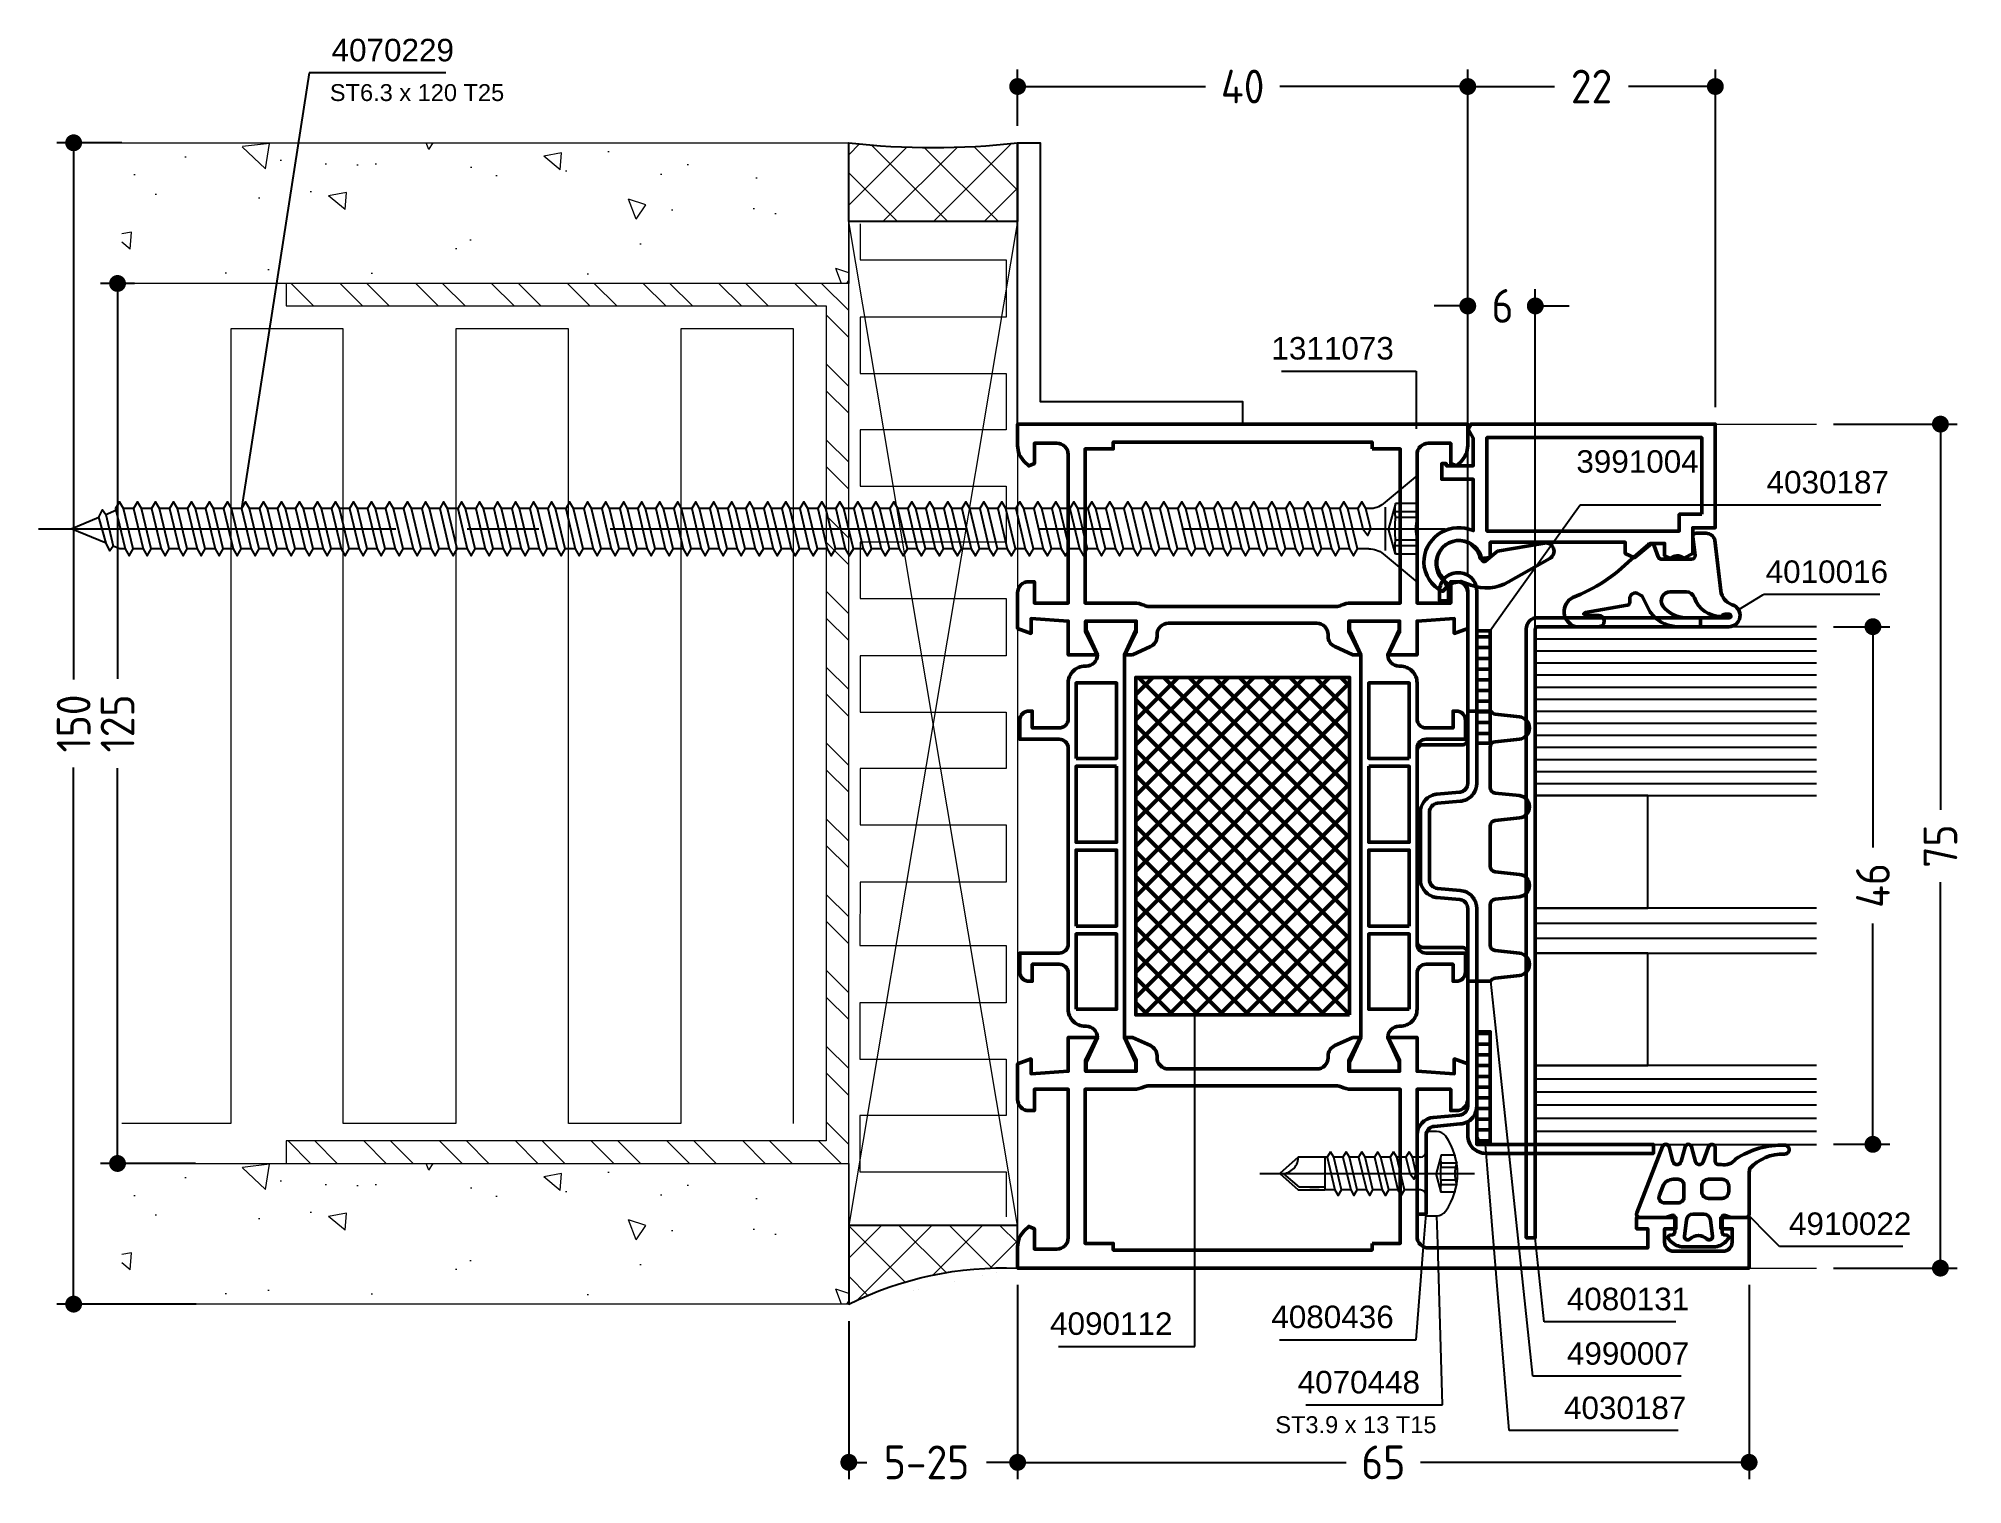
# Model space of a CAD drawing. Header units: millimetres. Extents: x 25 to 196, y 77 to 206.
import ezdxf

# ---------------------------------------------------------------- set-up
doc = ezdxf.new("R2010")
doc.units = ezdxf.units.MM
doc.linetypes.add('CENTER', pattern=[50.8, 31.75, -6.35, 6.35, -6.35])
doc.linetypes.add('HIDDEN', pattern=[9.525, 6.35, -3.175])
for name, color, linetype, lineweight in [('AM_5', 3, 'Continuous', 25), ('AM_C', 50, 'Continuous', 50), ('AM_S', 80, 'Continuous', 50), ('Cont2', 2, 'Continuous', 25), ('Cont3', 70, 'Continuous', 18)]:
    doc.layers.add(name, color=color, linetype=linetype, lineweight=lineweight)
doc.styles.add('HBS_DIMTEXTSTYLE', font='isocp.shx')
doc.styles.add('SWISSL', font='swissl.ttf')
doc.dimstyles.new('Konstruktionsschnitt 1-1$0', dxfattribs={"dimscale": 0, "dimtxt": 3, "dimasz": 1.5, "dimexe": 1.5, "dimexo": 1.5, "dimgap": 1.5, "dimtad": 0, "dimdsep": 46, "dimtxsty": 'HBS_DIMTEXTSTYLE', "dimblk": 'PUNKT', "dimcen": 0, "dimclrd": 3, "dimclre": 3, "dimclrt": 2, "dimadec": 1, "dimazin": 2, "dimtfac": 0.7, "dimtofl": 0, "dimtmove": 0, "dimatfit": 3, "dimfxl": 0, "dimtolj": 1, "dimtzin": 0, "dimarcsym": 0})

msp = doc.modelspace()

# ---------------------------------------------------------------- texts
at = {"layer": 'AM_5', "color": 2, "insert": (161.748, 166.963), "char_height": 2, "attachment_point": 7, "style": 'SWISSL'}
msp.add_mtext('3991004', dxfattribs=at)

# ---------------------------------------------------------------- blocks, each defined once
blk = doc.blocks.new('ws4070229')
at = {"linetype": 'CENTER'}
blk.add_lwpolyline([(0, -122.5), (0, 2.5)], dxfattribs=at)
blk.add_lwpolyline([(1.79, -4.29, -0.186611), (2.23, -3), (4.75, 0), (-4.75, 0), (-2.23, -3, -0.176327), (-1.79, -4.22)], format="xyb")
at = {"linetype": 'HIDDEN'}
for points in [[(-2.25, 0), (-2.25, -1.93)], [(-1, 0), (-1, -1.93)], [(1, 0), (1, -1.93)], [(2.25, 0), (2.25, -1.93)], [(-1.5, -0.06), (-1.5, -1.99)], [(1.5, -0.06), (1.5, -1.99)], [(-2.25, -1.93), (0, -2.53)], [(2.25, -1.93), (0, -2.53)]]:
    blk.add_lwpolyline(points, dxfattribs=at)
for points in [[(1.93, -2.8), (-1.93, -2.8)], [(0, -4.12), (-1.79, -4.55), (-2.4, -4.9), (-1.79, -5.25), (0, -4.83), (0.61, -4.37), (0, -4.12)], [(-1.79, -4.22), (-1.79, -4.55)], [(1.79, -4.29), (1.79, -4.89)], [(1.79, -4.41), (1.79, -5.29)], [(-1.79, -5.25), (-1.79, -5.75)], [(-1.79, -5.25), (-1.79, -5.35)], [(-1.79, -5.25), (-1.79, -6.15)], [(1.79, -6.01), (1.79, -6.89)], [(-1.79, -6.85), (-1.79, -7.75)], [(-1.79, -8.45), (-1.79, -9.35)], [(1.79, -7.61), (1.79, -8.49)], [(-1.79, -10.05), (-1.79, -10.95)], [(1.79, -9.21), (1.79, -10.09)], [(-1.79, -11.65), (-1.79, -12.55)], [(1.79, -10.81), (1.79, -11.69)], [(-1.79, -13.25), (-1.79, -14.15)], [(1.79, -12.41), (1.79, -13.29)], [(-1.79, -14.85), (-1.79, -15.75)], [(1.79, -14.01), (1.79, -14.89)], [(-1.79, -16.45), (-1.79, -17.35)], [(1.79, -15.61), (1.79, -16.49)], [(-1.79, -18.05), (-1.79, -18.95)], [(1.79, -17.21), (1.79, -18.09)], [(-1.79, -19.65), (-1.79, -20.55)], [(1.79, -18.81), (1.79, -19.69)], [(1.79, -20.41), (1.79, -21.29)], [(-1.79, -21.25), (-1.79, -22.15)], [(1.79, -22.01), (1.79, -22.89)], [(-1.79, -22.85), (-1.79, -23.75)], [(1.79, -23.61), (1.79, -24.49)], [(-1.79, -24.45), (-1.79, -25.35)], [(1.79, -25.21), (1.79, -26.09)], [(-1.79, -26.05), (-1.79, -26.95)], [(1.79, -26.81), (1.79, -27.69)], [(-1.79, -27.65), (-1.79, -28.55)], [(1.79, -28.41), (1.79, -29.29)], [(-1.79, -29.25), (-1.79, -30.15)], [(1.79, -30.01), (1.79, -30.89)], [(-1.79, -30.85), (-1.79, -31.75)], [(-1.79, -32.45), (-1.79, -33.35)], [(1.79, -31.61), (1.79, -32.49)], [(-1.79, -34.05), (-1.79, -34.95)], [(1.79, -33.21), (1.79, -34.09)], [(-1.79, -35.65), (-1.79, -36.55)], [(1.79, -34.81), (1.79, -35.69)], [(-1.79, -37.25), (-1.79, -38.15)], [(1.79, -36.41), (1.79, -37.29)], [(-1.79, -38.85), (-1.79, -39.75)], [(1.79, -38.01), (1.79, -38.89)], [(-1.79, -40.45), (-1.79, -41.35)], [(1.79, -39.61), (1.79, -40.49)], [(-1.79, -42.05), (-1.79, -42.95)], [(1.79, -41.21), (1.79, -42.09)], [(-1.79, -43.65), (-1.79, -44.55)], [(1.79, -42.81), (1.79, -43.69)], [(1.79, -44.41), (1.79, -45.29)], [(-1.79, -45.25), (-1.79, -46.15)], [(1.79, -46.01), (1.79, -46.89)], [(-1.79, -46.85), (-1.79, -47.75)], [(1.79, -47.61), (1.79, -48.49)], [(-1.79, -48.45), (-1.79, -49.35)], [(1.79, -49.21), (1.79, -50.09)], [(-1.79, -50.05), (-1.79, -50.95)], [(1.79, -50.81), (1.79, -51.69)], [(-1.79, -51.65), (-1.79, -52.55)], [(1.79, -52.41), (1.79, -53.29)], [(-1.79, -53.25), (-1.79, -54.15)], [(1.79, -54.01), (1.79, -54.89)], [(-1.79, -54.85), (-1.79, -55.75)], [(1.79, -55.61), (1.79, -56.49)], [(-1.79, -56.45), (-1.79, -57.35)], [(-1.79, -58.05), (-1.79, -58.95)], [(1.79, -57.21), (1.79, -58.09)], [(-1.79, -59.65), (-1.79, -60.55)], [(1.79, -58.81), (1.79, -59.69)], [(-1.79, -61.25), (-1.79, -62.15)], [(1.79, -60.41), (1.79, -61.29)], [(-1.79, -62.85), (-1.79, -63.75)], [(1.79, -62.01), (1.79, -62.89)], [(-1.79, -64.45), (-1.79, -65.35)], [(1.79, -63.61), (1.79, -64.49)], [(-1.79, -66.05), (-1.79, -66.95)], [(1.79, -65.21), (1.79, -66.09)], [(-1.79, -67.65), (-1.79, -68.55)], [(1.79, -66.81), (1.79, -67.69)], [(-1.79, -69.25), (-1.79, -70.15)], [(1.79, -68.41), (1.79, -69.29)], [(1.79, -70.01), (1.79, -70.89)], [(-1.79, -70.85), (-1.79, -71.75)], [(1.79, -71.61), (1.79, -72.49)], [(-1.79, -72.45), (-1.79, -73.35)], [(1.79, -73.21), (1.79, -74.09)], [(-1.79, -74.05), (-1.79, -74.95)], [(1.79, -74.81), (1.79, -75.69)], [(-1.79, -75.65), (-1.79, -76.55)], [(1.79, -76.41), (1.79, -77.29)], [(-1.79, -77.25), (-1.79, -78.15)], [(1.79, -78.01), (1.79, -78.89)], [(-1.79, -78.85), (-1.79, -79.75)], [(1.79, -79.61), (1.79, -80.49)], [(-1.79, -80.45), (-1.79, -81.35)], [(-1.79, -82.05), (-1.79, -82.95)], [(1.79, -81.21), (1.79, -82.09)], [(-1.79, -83.65), (-1.79, -84.55)], [(1.79, -82.81), (1.79, -83.69)], [(-1.79, -85.25), (-1.79, -86.15)], [(1.79, -84.41), (1.79, -85.29)], [(-1.79, -86.85), (-1.79, -87.75)], [(1.79, -86.01), (1.79, -86.89)], [(-1.79, -88.45), (-1.79, -89.35)], [(1.79, -87.61), (1.79, -88.49)], [(-1.79, -90.05), (-1.79, -90.95)], [(1.79, -89.21), (1.79, -90.09)], [(-1.79, -91.65), (-1.79, -92.55)], [(1.79, -90.81), (1.79, -91.69)], [(-1.79, -93.25), (-1.79, -94.15)], [(1.79, -92.41), (1.79, -93.29)], [(1.79, -94.01), (1.79, -94.89)], [(-1.79, -94.85), (-1.79, -95.75)], [(1.79, -95.61), (1.79, -96.49)], [(-1.79, -96.45), (-1.79, -97.35)], [(1.79, -97.21), (1.79, -98.09)], [(-1.79, -98.05), (-1.79, -98.95)], [(1.79, -98.81), (1.79, -99.69)], [(-1.79, -99.65), (-1.79, -100.55)], [(1.79, -100.41), (1.79, -101.29)], [(-1.79, -101.25), (-1.79, -102.15)], [(1.79, -102.01), (1.79, -102.89)], [(-1.79, -102.85), (-1.79, -103.75)], [(1.79, -103.61), (1.79, -104.49)], [(-1.79, -104.45), (-1.79, -105.35)], [(1.79, -105.21), (1.79, -106.09)], [(-1.79, -106.05), (-1.79, -106.95)], [(-1.79, -107.65), (-1.79, -108.55)], [(1.79, -106.81), (1.79, -107.69)], [(-1.79, -109.25), (-1.79, -110.15)], [(1.79, -108.41), (1.79, -109.29)], [(-1.79, -110.85), (-1.79, -111.75)], [(1.79, -110.01), (1.79, -110.89)], [(-1.79, -112.45), (-1.79, -113.35)], [(1.79, -111.61), (1.79, -112.49)], [(-1.79, -114.05), (-1.79, -114.95)], [(1.79, -113.21), (1.79, -114.09)], [(-1.28, -116.51), (-1.65, -115.62)], [(1.79, -115.28), (1.55, -115.87)], [(1.79, -114.81), (1.79, -115.28)], [(1.29, -116.48), (0, -119.6), (-1.02, -117.13)]]:
    blk.add_lwpolyline(points)
for points in [[(1.79, -6.01), (2.41, -5.65), (1.79, -5.29), (-1.79, -6.15), (-2.4, -6.5), (-1.79, -6.85)], [(1.79, -7.61), (2.41, -7.25), (1.79, -6.89), (-1.79, -7.75), (-2.4, -8.1), (-1.79, -8.45)], [(1.79, -9.21), (2.41, -8.85), (1.79, -8.49), (-1.79, -9.35), (-2.4, -9.7), (-1.79, -10.05)], [(1.79, -10.81), (2.41, -10.45), (1.79, -10.09), (-1.79, -10.95), (-2.4, -11.3), (-1.79, -11.65)], [(1.79, -12.41), (2.41, -12.05), (1.79, -11.69), (-1.79, -12.55), (-2.4, -12.9), (-1.79, -13.25)], [(1.79, -14.01), (2.41, -13.65), (1.79, -13.29), (-1.79, -14.15), (-2.4, -14.5), (-1.79, -14.85)], [(1.79, -15.61), (2.41, -15.25), (1.79, -14.89), (-1.79, -15.75), (-2.4, -16.1), (-1.79, -16.45)], [(1.79, -17.21), (2.41, -16.85), (1.79, -16.49), (-1.79, -17.35), (-2.4, -17.7), (-1.79, -18.05)], [(1.79, -18.81), (2.41, -18.45), (1.79, -18.09), (-1.79, -18.95), (-2.4, -19.3), (-1.79, -19.65)], [(1.79, -20.41), (2.41, -20.05), (1.79, -19.69), (-1.79, -20.55), (-2.4, -20.9), (-1.79, -21.25)], [(1.79, -22.01), (2.41, -21.65), (1.79, -21.29), (-1.79, -22.15), (-2.4, -22.5), (-1.79, -22.85)], [(1.79, -23.61), (2.41, -23.25), (1.79, -22.89), (-1.79, -23.75), (-2.4, -24.1), (-1.79, -24.45)], [(1.79, -25.21), (2.41, -24.85), (1.79, -24.49), (-1.79, -25.35), (-2.4, -25.7), (-1.79, -26.05)], [(1.79, -26.81), (2.41, -26.45), (1.79, -26.09), (-1.79, -26.95), (-2.4, -27.3), (-1.79, -27.65)], [(1.79, -28.41), (2.41, -28.05), (1.79, -27.69), (-1.79, -28.55), (-2.4, -28.9), (-1.79, -29.25)], [(1.79, -30.01), (2.41, -29.65), (1.79, -29.29), (-1.79, -30.15), (-2.4, -30.5), (-1.79, -30.85)], [(1.79, -31.61), (2.41, -31.25), (1.79, -30.89), (-1.79, -31.75), (-2.4, -32.1), (-1.79, -32.45)], [(1.79, -33.21), (2.41, -32.85), (1.79, -32.49), (-1.79, -33.35), (-2.4, -33.7), (-1.79, -34.05)], [(1.79, -34.81), (2.41, -34.45), (1.79, -34.09), (-1.79, -34.95), (-2.4, -35.3), (-1.79, -35.65)], [(1.79, -36.41), (2.41, -36.05), (1.79, -35.69), (-1.79, -36.55), (-2.4, -36.9), (-1.79, -37.25)], [(1.79, -38.01), (2.41, -37.65), (1.79, -37.29), (-1.79, -38.15), (-2.4, -38.5), (-1.79, -38.85)], [(1.79, -39.61), (2.41, -39.25), (1.79, -38.89), (-1.79, -39.75), (-2.4, -40.1), (-1.79, -40.45)], [(1.79, -41.21), (2.41, -40.85), (1.79, -40.49), (-1.79, -41.35), (-2.4, -41.7), (-1.79, -42.05)], [(1.79, -42.81), (2.41, -42.45), (1.79, -42.09), (-1.79, -42.95), (-2.4, -43.3), (-1.79, -43.65)], [(1.79, -44.41), (2.41, -44.05), (1.79, -43.69), (-1.79, -44.55), (-2.4, -44.9), (-1.79, -45.25)], [(1.79, -46.01), (2.41, -45.65), (1.79, -45.29), (-1.79, -46.15), (-2.4, -46.5), (-1.79, -46.85)], [(1.79, -47.61), (2.41, -47.25), (1.79, -46.89), (-1.79, -47.75), (-2.4, -48.1), (-1.79, -48.45)], [(1.79, -49.21), (2.41, -48.85), (1.79, -48.49), (-1.79, -49.35), (-2.4, -49.7), (-1.79, -50.05)], [(1.79, -50.81), (2.41, -50.45), (1.79, -50.09), (-1.79, -50.95), (-2.4, -51.3), (-1.79, -51.65)], [(1.79, -52.41), (2.41, -52.05), (1.79, -51.69), (-1.79, -52.55), (-2.4, -52.9), (-1.79, -53.25)], [(1.79, -54.01), (2.41, -53.65), (1.79, -53.29), (-1.79, -54.15), (-2.4, -54.5), (-1.79, -54.85)], [(1.79, -55.61), (2.41, -55.25), (1.79, -54.89), (-1.79, -55.75), (-2.4, -56.1), (-1.79, -56.45)], [(1.79, -57.21), (2.41, -56.85), (1.79, -56.49), (-1.79, -57.35), (-2.4, -57.7), (-1.79, -58.05)], [(1.79, -58.81), (2.41, -58.45), (1.79, -58.09), (-1.79, -58.95), (-2.4, -59.3), (-1.79, -59.65)], [(1.79, -60.41), (2.41, -60.05), (1.79, -59.69), (-1.79, -60.55), (-2.4, -60.9), (-1.79, -61.25)], [(1.79, -62.01), (2.41, -61.65), (1.79, -61.29), (-1.79, -62.15), (-2.4, -62.5), (-1.79, -62.85)], [(1.79, -63.61), (2.41, -63.25), (1.79, -62.89), (-1.79, -63.75), (-2.4, -64.1), (-1.79, -64.45)], [(1.79, -65.21), (2.41, -64.85), (1.79, -64.49), (-1.79, -65.35), (-2.4, -65.7), (-1.79, -66.05)], [(1.79, -66.81), (2.41, -66.45), (1.79, -66.09), (-1.79, -66.95), (-2.4, -67.3), (-1.79, -67.65)], [(1.79, -68.41), (2.41, -68.05), (1.79, -67.69), (-1.79, -68.55), (-2.4, -68.9), (-1.79, -69.25)], [(1.79, -70.01), (2.41, -69.65), (1.79, -69.29), (-1.79, -70.15), (-2.4, -70.5), (-1.79, -70.85)], [(1.79, -71.61), (2.41, -71.25), (1.79, -70.89), (-1.79, -71.75), (-2.4, -72.1), (-1.79, -72.45)], [(1.79, -73.21), (2.41, -72.85), (1.79, -72.49), (-1.79, -73.35), (-2.4, -73.7), (-1.79, -74.05)], [(1.79, -74.81), (2.41, -74.45), (1.79, -74.09), (-1.79, -74.95), (-2.4, -75.3), (-1.79, -75.65)], [(1.79, -76.41), (2.41, -76.05), (1.79, -75.69), (-1.79, -76.55), (-2.4, -76.9), (-1.79, -77.25)], [(1.79, -78.01), (2.41, -77.65), (1.79, -77.29), (-1.79, -78.15), (-2.4, -78.5), (-1.79, -78.85)], [(1.79, -79.61), (2.41, -79.25), (1.79, -78.89), (-1.79, -79.75), (-2.4, -80.1), (-1.79, -80.45)], [(1.79, -81.21), (2.41, -80.85), (1.79, -80.49), (-1.79, -81.35), (-2.4, -81.7), (-1.79, -82.05)], [(1.79, -82.81), (2.41, -82.45), (1.79, -82.09), (-1.79, -82.95), (-2.4, -83.3), (-1.79, -83.65)], [(1.79, -84.41), (2.41, -84.05), (1.79, -83.69), (-1.79, -84.55), (-2.4, -84.9), (-1.79, -85.25)], [(1.79, -86.01), (2.41, -85.65), (1.79, -85.29), (-1.79, -86.15), (-2.4, -86.5), (-1.79, -86.85)], [(1.79, -87.61), (2.41, -87.25), (1.79, -86.89), (-1.79, -87.75), (-2.4, -88.1), (-1.79, -88.45)], [(1.79, -89.21), (2.41, -88.85), (1.79, -88.49), (-1.79, -89.35), (-2.4, -89.7), (-1.79, -90.05)], [(1.79, -90.81), (2.41, -90.45), (1.79, -90.09), (-1.79, -90.95), (-2.4, -91.3), (-1.79, -91.65)], [(1.79, -92.41), (2.41, -92.05), (1.79, -91.69), (-1.79, -92.55), (-2.4, -92.9), (-1.79, -93.25)], [(1.79, -94.01), (2.41, -93.65), (1.79, -93.29), (-1.79, -94.15), (-2.4, -94.5), (-1.79, -94.85)], [(1.79, -95.61), (2.41, -95.25), (1.79, -94.89), (-1.79, -95.75), (-2.4, -96.1), (-1.79, -96.45)], [(1.79, -97.21), (2.41, -96.85), (1.79, -96.49), (-1.79, -97.35), (-2.4, -97.7), (-1.79, -98.05)], [(1.79, -98.81), (2.41, -98.45), (1.79, -98.09), (-1.79, -98.95), (-2.4, -99.3), (-1.79, -99.65)], [(1.79, -100.41), (2.41, -100.05), (1.79, -99.69), (-1.79, -100.55), (-2.4, -100.9), (-1.79, -101.25)], [(1.79, -102.01), (2.41, -101.65), (1.79, -101.29), (-1.79, -102.15), (-2.4, -102.5), (-1.79, -102.85)], [(1.79, -103.61), (2.41, -103.25), (1.79, -102.89), (-1.79, -103.75), (-2.4, -104.1), (-1.79, -104.45)], [(1.79, -105.21), (2.41, -104.85), (1.79, -104.49), (-1.79, -105.35), (-2.4, -105.7), (-1.79, -106.05)], [(1.79, -106.81), (2.41, -106.45), (1.79, -106.09), (-1.79, -106.95), (-2.4, -107.3), (-1.79, -107.65)], [(1.79, -108.41), (2.41, -108.05), (1.79, -107.69), (-1.79, -108.55), (-2.4, -108.9), (-1.79, -109.25)], [(1.79, -110.01), (2.41, -109.65), (1.79, -109.29), (-1.79, -110.15), (-2.4, -110.5), (-1.79, -110.85)], [(1.79, -111.61), (2.41, -111.25), (1.79, -110.89), (-1.79, -111.75), (-2.4, -112.1), (-1.79, -112.45)], [(1.79, -113.21), (2.41, -112.85), (1.79, -112.49), (-1.79, -113.35), (-2.4, -113.7), (-1.79, -114.05)], [(1.79, -114.81), (2.41, -114.45), (1.79, -114.09), (-1.79, -114.95), (-2.4, -115.3), (-1.79, -115.65)], [(1.55, -115.87), (1.97, -116.15), (1.29, -116.48), (-1.02, -117.13), (-1.7, -116.8), (-1.28, -116.51)]]:
    blk.add_lwpolyline(points, close=True)
for centre, radius, start, end in [((-1.63, 3.32), 3.38, 259.3357, 280.6643), ((0, 3.36), 3.5, 253.4149, 286.5851), ((1.62, 3.32), 3.38, 259.3357, 280.6643), ((-1.63, 1.39), 3.38, 259.3357, 280.6643), ((0, 6.17), 8.16, 262.9585, 277.0415), ((1.62, 1.39), 3.38, 259.3357, 280.6643)]:
    blk.add_arc(centre, radius, start, end, dxfattribs=at)
blk = doc.blocks.new('*U5', base_point=(100.732, 352.333))
blk.add_lwpolyline([(110.732, 352.333), (100.732, 352.333), (100.732, 364.833), (101.732, 364.833), (101.732, 353.333), (110.732, 353.333)], close=True)
blk = doc.blocks.new('PUNKT')
at = {"color": 0, "linetype": 'Continuous'}
blk.add_line((-0.5, 0), (-1, 0), dxfattribs=at)
at = {"color": 0, "linetype": 'Continuous', "const_width": 0.5}
blk.add_lwpolyline([(-0.25, 0, 1), (0.25, 0, 1)], format="xyb", close=True, dxfattribs=at)
blk = doc.blocks.new('*D6')
at = {"layer": 'AM_5', "color": 3, "lineweight": -2, "transparency": 16777216}
for p, q in [((32.49, 196.31), (26.72, 196.31)), ((28.22, 194.81), (28.22, 148.61)), ((28.22, 94.61), (28.22, 140.81)), ((39.12, 93.11), (26.72, 93.11))]:
    blk.add_line(p, q, dxfattribs=at)
at = {"layer": 'AM_5', "color": 3, "lineweight": -2, "transparency": 16777216, "xscale": 1.5, "yscale": 1.5, "zscale": 1.5}
for p, rotation in [((28.22, 196.31), 90), ((28.22, 93.11), 270)]:
    blk.add_blockref('PUNKT', p, dxfattribs=dict(at, rotation=rotation))
at = {"layer": 'AM_5', "color": 2, "transparency": 16777216, "insert": (28.22, 144.71), "char_height": 3, "attachment_point": 5, "rotation": 90, "style": 'HBS_DIMTEXTSTYLE'}
blk.add_mtext('\\A1;150', dxfattribs=at)
blk = doc.blocks.new('*D7')
at = {"layer": 'AM_5', "color": 3, "lineweight": -2, "transparency": 16777216}
for p, q in [((33.62, 183.81), (30.62, 183.81)), ((32.12, 182.31), (32.12, 148.67)), ((32.12, 107.11), (32.12, 140.75)), ((39.06, 105.61), (30.62, 105.61))]:
    blk.add_line(p, q, dxfattribs=at)
at = {"layer": 'AM_5', "color": 3, "lineweight": -2, "transparency": 16777216, "xscale": 1.5, "yscale": 1.5, "zscale": 1.5}
for p, rotation in [((32.12, 183.81), 90), ((32.12, 105.61), 270)]:
    blk.add_blockref('PUNKT', p, dxfattribs=dict(at, rotation=rotation))
at = {"layer": 'AM_5', "color": 2, "transparency": 16777216, "insert": (32.12, 144.71), "char_height": 3, "attachment_point": 5, "rotation": 90, "style": 'HBS_DIMTEXTSTYLE'}
blk.add_mtext('\\A1;125', dxfattribs=at)
blk = doc.blocks.new('*D8')
at = {"layer": 'AM_5', "color": 3, "lineweight": -2, "transparency": 16777216}
for p, q in [((112.1, 197.81), (112.1, 202.81)), ((152.1, 172.81), (152.1, 202.81)), ((113.6, 201.31), (128.79, 201.31)), ((150.6, 201.31), (135.4, 201.31))]:
    blk.add_line(p, q, dxfattribs=at)
at = {"layer": 'AM_5', "color": 3, "lineweight": -2, "transparency": 16777216, "xscale": 1.5, "yscale": 1.5, "zscale": 1.5, "rotation": 180}
blk.add_blockref('PUNKT', (112.1, 201.31), dxfattribs=at)
at = {"layer": 'AM_5', "color": 3, "lineweight": -2, "transparency": 16777216, "xscale": 1.5, "yscale": 1.5, "zscale": 1.5}
blk.add_blockref('PUNKT', (152.1, 201.31), dxfattribs=at)
at = {"layer": 'AM_5', "color": 2, "transparency": 16777216, "insert": (132.1, 201.31), "char_height": 3, "attachment_point": 5, "style": 'HBS_DIMTEXTSTYLE'}
blk.add_mtext('\\A1;40', dxfattribs=at)
blk = doc.blocks.new('*D9')
at = {"layer": 'AM_5', "color": 3, "lineweight": -2, "transparency": 16777216}
for p, q in [((152.1, 172.81), (152.1, 202.81)), ((174.1, 172.81), (174.1, 202.81)), ((153.6, 201.31), (159.82, 201.31)), ((172.6, 201.31), (166.37, 201.31))]:
    blk.add_line(p, q, dxfattribs=at)
at = {"layer": 'AM_5', "color": 3, "lineweight": -2, "transparency": 16777216, "xscale": 1.5, "yscale": 1.5, "zscale": 1.5, "rotation": 180}
blk.add_blockref('PUNKT', (152.1, 201.31), dxfattribs=at)
at = {"layer": 'AM_5', "color": 3, "lineweight": -2, "transparency": 16777216, "xscale": 1.5, "yscale": 1.5, "zscale": 1.5}
blk.add_blockref('PUNKT', (174.1, 201.31), dxfattribs=at)
at = {"layer": 'AM_5', "color": 2, "transparency": 16777216, "insert": (163.1, 201.31), "char_height": 3, "attachment_point": 5, "style": 'HBS_DIMTEXTSTYLE'}
blk.add_mtext('\\A1;22', dxfattribs=at)
blk = doc.blocks.new('*D10')
at = {"layer": 'AM_5', "color": 3, "lineweight": -2, "transparency": 16777216}
for p, q in [((112.1, 94.81), (112.1, 77.55)), ((177.1, 94.81), (177.1, 77.55)), ((113.6, 79.05), (141.29, 79.05)), ((175.6, 79.05), (147.9, 79.05))]:
    blk.add_line(p, q, dxfattribs=at)
at = {"layer": 'AM_5', "color": 3, "lineweight": -2, "transparency": 16777216, "xscale": 1.5, "yscale": 1.5, "zscale": 1.5, "rotation": 180}
blk.add_blockref('PUNKT', (112.1, 79.05), dxfattribs=at)
at = {"layer": 'AM_5', "color": 3, "lineweight": -2, "transparency": 16777216, "xscale": 1.5, "yscale": 1.5, "zscale": 1.5}
blk.add_blockref('PUNKT', (177.1, 79.05), dxfattribs=at)
at = {"layer": 'AM_5', "color": 2, "transparency": 16777216, "insert": (144.6, 79.05), "char_height": 3, "attachment_point": 5, "style": 'HBS_DIMTEXTSTYLE'}
blk.add_mtext('\\A1;65', dxfattribs=at)
blk = doc.blocks.new('*D11')
at = {"layer": 'AM_5', "color": 3, "lineweight": -2, "transparency": 16777216}
for p, q in [((152.1, 157.81), (152.1, 183.31)), ((158.1, 140.81), (158.1, 183.31)), ((150.6, 181.81), (149.1, 181.81)), ((159.6, 181.81), (161.1, 181.81))]:
    blk.add_line(p, q, dxfattribs=at)
at = {"layer": 'AM_5', "color": 3, "lineweight": -2, "transparency": 16777216, "xscale": 1.5, "yscale": 1.5, "zscale": 1.5}
blk.add_blockref('PUNKT', (152.1, 181.81), dxfattribs=at)
at = {"layer": 'AM_5', "color": 3, "lineweight": -2, "transparency": 16777216, "xscale": 1.5, "yscale": 1.5, "zscale": 1.5, "rotation": 180}
blk.add_blockref('PUNKT', (158.1, 181.81), dxfattribs=at)
at = {"layer": 'AM_5', "color": 2, "transparency": 16777216, "insert": (155.19, 181.81), "char_height": 3, "attachment_point": 5, "style": 'HBS_DIMTEXTSTYLE'}
blk.add_mtext('\\A1;6', dxfattribs=at)
blk = doc.blocks.new('*D12')
at = {"layer": 'AM_5', "color": 3, "lineweight": -2, "transparency": 16777216}
for p, q in [((184.6, 153.31), (189.6, 153.31)), ((188.1, 151.81), (188.1, 133.68)), ((188.1, 108.81), (188.1, 126.93)), ((184.6, 107.31), (189.6, 107.31))]:
    blk.add_line(p, q, dxfattribs=at)
at = {"layer": 'AM_5', "color": 3, "lineweight": -2, "transparency": 16777216, "xscale": 1.5, "yscale": 1.5, "zscale": 1.5}
for p, rotation in [((188.1, 153.31), 90), ((188.1, 107.31), 270)]:
    blk.add_blockref('PUNKT', p, dxfattribs=dict(at, rotation=rotation))
at = {"layer": 'AM_5', "color": 2, "transparency": 16777216, "insert": (188.1, 130.31), "char_height": 3, "attachment_point": 5, "rotation": 90, "style": 'HBS_DIMTEXTSTYLE'}
blk.add_mtext('\\A1;46', dxfattribs=at)
blk = doc.blocks.new('*D13')
at = {"layer": 'AM_5', "color": 3, "lineweight": -2, "transparency": 16777216}
for p, q in [((184.6, 171.31), (195.6, 171.31)), ((194.1, 169.81), (194.1, 137.02)), ((194.1, 97.81), (194.1, 130.6)), ((184.6, 96.31), (195.6, 96.31))]:
    blk.add_line(p, q, dxfattribs=at)
at = {"layer": 'AM_5', "color": 3, "lineweight": -2, "transparency": 16777216, "xscale": 1.5, "yscale": 1.5, "zscale": 1.5}
for p, rotation in [((194.1, 171.31), 90), ((194.1, 96.31), 270)]:
    blk.add_blockref('PUNKT', p, dxfattribs=dict(at, rotation=rotation))
at = {"layer": 'AM_5', "color": 2, "transparency": 16777216, "insert": (194.1, 133.81), "char_height": 3, "attachment_point": 5, "rotation": 90, "style": 'HBS_DIMTEXTSTYLE'}
blk.add_mtext('\\A1;75', dxfattribs=at)
blk = doc.blocks.new('*D15')
at = {"layer": 'AM_5', "color": 3, "lineweight": -2, "transparency": 16777216}
for p, q in [((112.1, 94.81), (112.1, 77.55)), ((97.1, 91.61), (97.1, 77.55)), ((98.6, 79.05), (98.7, 79.05)), ((110.6, 79.05), (109.33, 79.05))]:
    blk.add_line(p, q, dxfattribs=at)
at = {"layer": 'AM_5', "color": 3, "lineweight": -2, "transparency": 16777216, "xscale": 1.5, "yscale": 1.5, "zscale": 1.5, "rotation": 180}
blk.add_blockref('PUNKT', (97.1, 79.05), dxfattribs=at)
at = {"layer": 'AM_5', "color": 3, "lineweight": -2, "transparency": 16777216, "xscale": 1.5, "yscale": 1.5, "zscale": 1.5}
blk.add_blockref('PUNKT', (112.1, 79.05), dxfattribs=at)
at = {"layer": 'AM_5', "color": 2, "transparency": 16777216, "insert": (104.01, 79.05), "char_height": 3, "attachment_point": 5, "style": 'HBS_DIMTEXTSTYLE'}
blk.add_mtext('\\A1;5-25', dxfattribs=at)
blk = doc.blocks.new('WS4070448')
at = {"linetype": 'CENTER'}
blk.add_line((-0.02, -14.76), (0, 4.3), dxfattribs=at)
at = {"linetype": 'HIDDEN'}
for p, q in [((-0.97, 1.33), (-0.97, 2.72)), ((-0.56, 1.33), (-0.56, 2.61)), ((0.56, 1.33), (0.56, 2.61)), ((0.97, 1.33), (0.97, 2.72))]:
    blk.add_line(p, q, dxfattribs=at)
for p, q in [((-1.45, -9), (-1.45, -11.36)), ((-1.45, -9), (1.45, -9)), ((1.45, -11.36), (1.45, -9)), ((-1.45, -11.36), (0, -13)), ((0, -13), (1.45, -11.36))]:
    blk.add_line(p, q)
blk.add_lwpolyline([(3.32, 1.75, 0.314856), (-3.32, 1.75, 0.244912), (-3.75, 0.93), (-3.75, 0), (3.75, 0), (3.75, 0.93, 0.244912), (3.32, 1.75, 0.138291)], format="xyb")
for points in [[(-1.65, 2.56), (-1.65, 1.33)], [(1.65, 2.56), (1.65, 1.33)], [(-1.65, 1.33), (0, 0.89)], [(1.65, 1.33), (0, 0.89)]]:
    blk.add_lwpolyline(points, dxfattribs=at)
for points in [[(-1.95, -1.5), (-1.45, -1.79), (0, -1.44), (0.5, -1.07), (0, -0.87), (-1.45, -1.21)], [(-1.95, -2.9), (-1.45, -3.19), (1.45, -2.5), (1.95, -2.21), (1.45, -1.92), (-1.45, -2.61)], [(-1.95, -4.3), (-1.45, -4.59), (1.45, -3.9), (1.95, -3.61), (1.45, -3.32), (-1.45, -4.01)], [(-1.95, -5.7), (-1.45, -5.99), (1.45, -5.3), (1.95, -5.01), (1.45, -4.72), (-1.45, -5.41)], [(-1.95, -7.1), (-1.45, -7.39), (1.45, -6.7), (1.95, -6.41), (1.45, -6.12), (-1.45, -6.81)], [(-1.95, -8.5), (-1.45, -8.79), (1.45, -8.1), (1.95, -7.81), (1.45, -7.52), (-1.45, -8.21)]]:
    blk.add_lwpolyline(points, close=True)
for points in [[(-1.45, -0.5), (-1.45, -1.21)], [(1.45, -0.5), (1.45, -1.92)], [(-1.45, -1.79), (-1.45, -2.21)], [(-1.45, -1.79), (-1.45, -2.61)], [(-1.45, -1.79), (-1.45, -2.61)], [(-1.45, -3.19), (-1.45, -4.01)], [(1.45, -2.5), (1.45, -3.32)], [(-1.45, -4.59), (-1.45, -5.41)], [(1.45, -3.9), (1.45, -4.72)], [(-1.45, -5.99), (-1.45, -6.81)], [(1.45, -5.3), (1.45, -6.12)], [(1.45, -6.7), (1.45, -7.52)], [(-1.45, -7.39), (-1.45, -8.21)], [(1.45, -8.1), (1.45, -9)], [(-1.45, -8.79), (-1.45, -9)], [(-1.45, -10.19), (-1.45, -11.01)], [(1.2, -9), (1.2, -11.25), (0.03, -12.65)], [(1.45, -9.5), (1.45, -10.32)]]:
    blk.add_lwpolyline(points)
for centre, radius, start, end in [((-1.59, 3.84), 1.28, 267.2848, 298.8872), ((0, 5.49), 2.94, 250.6988, 289.3012), ((1.59, 3.84), 1.28, 241.1128, 272.7152), ((-1.31, 2.49), 1.21, 253.6643, 286.3357), ((0, 11.41), 10.13, 264.4948, 275.5052), ((1.31, 2.49), 1.21, 253.6643, 286.3357)]:
    blk.add_arc(centre, radius, start, end, dxfattribs=at)
for centre, radius, start, end in [((-1.95, -0.5), 0.5, 0, 90), ((1.95, -0.5), 0.5, 90, 180), ((-1.46, -12.83), 1.47, 353.4244, 89.6688)]:
    blk.add_arc(centre, radius, start, end)
blk = doc.blocks.new('*S29')
at = {"layer": 'AM_5', "color": 3}
for p, q in [((49.14, 202.52), (43.53, 166.27)), ((61.28, 202.52), (49.14, 202.52))]:
    blk.add_line(p, q, dxfattribs=at)
at = {"layer": 'AM_5', "color": 3, "linetype": 'Continuous'}
blk.add_line((43.53, 166.27), (43.14, 163.8), dxfattribs=at)
at = {"layer": 'AM_5', "color": 2, "insert": (51.14, 203.52), "char_height": 2, "attachment_point": 7, "style": 'SWISSL'}
blk.add_mtext('4070229', dxfattribs=at)
blk = doc.blocks.new('ZAHL links')
at = {"layer": 'AM_5', "color": 2, "style": 'SWISSL'}
blk.add_attdef('XXX', (1.85, -2.5), '', height=1.5, dxfattribs=at)
blk = doc.blocks.new('*S30')
at = {"layer": 'AM_5', "color": 3, "linetype": 'Continuous'}
blk.add_line((178.3, 156.1), (176.15, 154.82), dxfattribs=at)
at = {"layer": 'AM_5', "color": 3}
for p, q in [((178.43, 156.17), (178.3, 156.1)), ((179.85, 156.17), (178.43, 156.17)), ((188.72, 156.17), (179.85, 156.17))]:
    blk.add_line(p, q, dxfattribs=at)
at = {"layer": 'AM_5', "color": 2, "insert": (178.57, 157.17), "char_height": 2, "attachment_point": 7, "style": 'SWISSL'}
blk.add_mtext('4010016', dxfattribs=at)
blk = doc.blocks.new('*S31')
at = {"layer": 'AM_5', "color": 3}
for p, q in [((135.56, 176.02), (147.53, 176.02)), ((147.53, 176.02), (147.53, 173.39))]:
    blk.add_line(p, q, dxfattribs=at)
at = {"layer": 'AM_5', "color": 3, "linetype": 'Continuous'}
blk.add_line((147.53, 173.39), (147.53, 170.89), dxfattribs=at)
at = {"layer": 'AM_5', "color": 2, "insert": (145.53, 177.02), "char_height": 2, "attachment_point": 9, "style": 'SWISSL'}
blk.add_mtext('1311073', dxfattribs=at)
blk = doc.blocks.new('*S32')
at = {"layer": 'AM_5', "color": 3, "linetype": 'Continuous'}
blk.add_line((178.83, 99.21), (177.07, 100.99), dxfattribs=at)
at = {"layer": 'AM_5', "color": 3}
for p, q in [((179.81, 98.23), (178.83, 99.21)), ((182.03, 98.23), (179.81, 98.23)), ((190.77, 98.23), (182.03, 98.23))]:
    blk.add_line(p, q, dxfattribs=at)
at = {"layer": 'AM_5', "color": 2, "insert": (180.64, 99.23), "char_height": 2, "attachment_point": 7, "style": 'SWISSL'}
blk.add_mtext('4910022', dxfattribs=at)
blk = doc.blocks.new('*S33')
at = {"layer": 'AM_5', "color": 3, "linetype": 'Continuous'}
blk.add_line((149.43, 98.46), (149.36, 100.96), dxfattribs=at)
at = {"layer": 'AM_5', "color": 3}
for p, q in [((149.86, 84.15), (149.43, 98.46)), ((137.71, 84.15), (149.86, 84.15))]:
    blk.add_line(p, q, dxfattribs=at)
at = {"layer": 'AM_5', "color": 2, "insert": (147.86, 85.15), "char_height": 2, "attachment_point": 9, "style": 'SWISSL'}
blk.add_mtext('4070448', dxfattribs=at)
blk = doc.blocks.new('*S34')
at = {"layer": 'AM_5', "color": 3, "linetype": 'Continuous'}
blk.add_line((127.86, 116.56), (127.86, 119.06), dxfattribs=at)
at = {"layer": 'AM_5', "color": 3}
for p, q in [((127.86, 89.35), (127.86, 116.56)), ((115.73, 89.35), (127.86, 89.35))]:
    blk.add_line(p, q, dxfattribs=at)
at = {"layer": 'AM_5', "color": 2, "insert": (125.86, 90.35), "char_height": 2, "attachment_point": 9, "style": 'SWISSL'}
blk.add_mtext('4090112', dxfattribs=at)
blk = doc.blocks.new('*U17', base_point=(71.49, 173.45))
for p, q in [((72.66, 173.45), (72.66, 198.45)), ((73.82, 173.45), (73.82, 198.45)), ((74.99, 173.45), (74.99, 198.45)), ((76.16, 173.45), (76.16, 198.45)), ((77.32, 173.45), (77.32, 198.45)), ((89.82, 173.45), (89.82, 198.45)), ((91.16, 173.45), (91.16, 198.45)), ((103.56, 173.45), (103.56, 198.45)), ((104.63, 173.45), (104.63, 198.45)), ((105.7, 173.45), (105.7, 198.45)), ((106.78, 173.45), (106.78, 198.45)), ((107.85, 173.45), (107.85, 198.45)), ((108.92, 173.45), (108.92, 198.45)), ((109.99, 173.45), (109.99, 198.45)), ((111.06, 173.45), (111.06, 198.45)), ((112.13, 173.45), (112.13, 198.45)), ((113.2, 173.45), (113.2, 198.45)), ((114.28, 173.45), (114.28, 198.45)), ((115.35, 173.45), (115.35, 198.45)), ((116.42, 173.45), (116.42, 198.45))]:
    blk.add_line(p, q)
for points in [[(78.49, 198.45), (78.49, 173.45), (71.49, 173.45), (71.49, 198.45)], [(92.49, 198.45), (92.49, 173.45), (88.49, 173.45), (88.49, 198.45)], [(117.49, 198.45), (117.49, 173.45), (102.49, 173.45), (102.49, 198.45)]]:
    blk.add_lwpolyline(points)
for points in [[(88.49, 173.45), (78.49, 173.45), (78.49, 183.45), (88.49, 183.45)], [(102.49, 173.45), (92.49, 173.45), (92.49, 183.45), (102.49, 183.45)]]:
    blk.add_lwpolyline(points, close=True)
blk = doc.blocks.new('*S35')
at = {"layer": 'AM_5', "color": 3, "linetype": 'Continuous'}
blk.add_line((148.2, 98.62), (148.4, 101.11), dxfattribs=at)
at = {"layer": 'AM_5', "color": 3}
for p, q in [((147.52, 89.95), (148.2, 98.62)), ((135.36, 89.95), (147.52, 89.95))]:
    blk.add_line(p, q, dxfattribs=at)
at = {"layer": 'AM_5', "color": 2, "insert": (145.52, 90.95), "char_height": 2, "attachment_point": 9, "style": 'SWISSL'}
blk.add_mtext('4080436', dxfattribs=at)
blk = doc.blocks.new('*S36')
at = {"layer": 'AM_5', "color": 3, "linetype": 'Continuous'}
blk.add_line((158.36, 96.52), (158.1, 99.01), dxfattribs=at)
at = {"layer": 'AM_5', "color": 3}
for p, q in [((158.9, 91.54), (158.36, 96.52)), ((170.6, 91.54), (158.9, 91.54))]:
    blk.add_line(p, q, dxfattribs=at)
at = {"layer": 'AM_5', "color": 2, "insert": (160.9, 92.54), "char_height": 2, "attachment_point": 7, "style": 'SWISSL'}
blk.add_mtext('4080131', dxfattribs=at)
blk = doc.blocks.new('*S37')
at = {"layer": 'AM_5', "color": 3, "linetype": 'Continuous'}
blk.add_line((153.86, 105.13), (153.66, 107.62), dxfattribs=at)
at = {"layer": 'AM_5', "color": 3}
for p, q in [((155.78, 81.87), (153.86, 105.13)), ((158.65, 81.87), (155.78, 81.87)), ((170.8, 81.87), (158.65, 81.87))]:
    blk.add_line(p, q, dxfattribs=at)
at = {"layer": 'AM_5', "color": 2, "insert": (160.65, 82.87), "char_height": 2, "attachment_point": 7, "style": 'SWISSL'}
blk.add_mtext('4030187', dxfattribs=at)
blk = doc.blocks.new('*S38')
at = {"layer": 'AM_5', "color": 3, "linetype": 'Continuous'}
blk.add_line((154.41, 119.32), (154.15, 121.81), dxfattribs=at)
at = {"layer": 'AM_5', "color": 3}
for p, q in [((157.88, 86.7), (154.41, 119.32)), ((171.06, 86.7), (157.88, 86.7))]:
    blk.add_line(p, q, dxfattribs=at)
at = {"layer": 'AM_5', "color": 2, "insert": (160.91, 87.7), "char_height": 2, "attachment_point": 7, "style": 'SWISSL'}
blk.add_mtext('4990007', dxfattribs=at)
blk = doc.blocks.new('*S39')
at = {"layer": 'AM_5', "color": 3}
for p, q in [((162.1, 164.12), (155.55, 154.98)), ((177.98, 164.12), (162.1, 164.12)), ((188.8, 164.12), (177.98, 164.12))]:
    blk.add_line(p, q, dxfattribs=at)
at = {"layer": 'AM_5', "color": 3, "linetype": 'Continuous'}
blk.add_line((155.55, 154.98), (154.1, 152.95), dxfattribs=at)
at = {"layer": 'AM_5', "color": 2, "insert": (178.65, 165.12), "char_height": 2, "attachment_point": 7, "style": 'SWISSL'}
blk.add_mtext('4030187', dxfattribs=at)
blk = doc.blocks.new('WI4020006')
blk.add_lwpolyline([(0.5, 3.55), (-0.19, 2.35, 0.580267), (-0.02, 2.05, -1.597325), (-1.6, -1.28), (-1.6, -0.12), (-2.07, 0.68, -0.221695), (-2.36, 4.05), (-0.92, 8.02, -0.8391), (0.5, 7.77), (0.5, 3.55)], format="xyb", close=True)
blk = doc.blocks.new('WI1311073')
for points in [[(20.5, 29.8), (20.5, 30.5), (18.3, 29.5), (17.5, 29.5), (17.5, 33.9), (18.3, 33.9), (20.5, 32.9), (20.5, 35.5), (17.5, 35.5), (17.28, 38.8), (18.59, 38.8), (18.15, 40), (15, 40, 0.414214), (14, 39), (14, 38.5), (15.9, 38.5), (15.9, 35.5), (2.8, 35.5, -0.414214), (1.8, 36.5), (1.8, 56), (3.5, 56), (3.5, 55), (4.5, 55), (4.5, 58.5), (3.5, 58.5), (3.5, 57.5), (2.3, 57.5, -0.414214), (1.5, 58.3), (1.5, 62.7, -0.414214), (2.3, 63.5), (3.5, 63.5), (3.5, 62.5), (4.5, 62.5), (4.5, 65), (0, 65), (0, 0), (1.9, 0, 0.198912), (3.31, 0.59), (3.71, 0.99), (3.5, 1.5), (1.7, 1.5), (1.7, 3.5, -0.414214), (2.7, 4.5), (15.9, 4.5), (15.9, 1.5), (14, 1.5), (14, 1, 0.414214), (15, 0), (18.15, 0), (18.59, 1.2), (17.28, 1.2), (17.5, 4.5), (20.5, 4.5), (20.5, 7.1), (18.3, 6.1), (17.5, 6.1), (17.5, 10.5), (18.3, 10.5), (20.5, 9.5), (20.5, 10.2), (19.77, 11.81, 0.294108), (18.86, 12.4), (18.7, 12.4, -0.414214), (17.7, 13.4), (17.7, 26.6, -0.414214), (18.7, 27.6), (18.86, 27.6, 0.294108), (19.77, 28.19), (20.5, 29.8)], [(54.5, 32.9), (54.5, 32.95), (56.5, 33.95), (57.5, 33.95), (57.5, 29.45), (56.5, 29.45), (54.5, 30.45), (54.5, 30.5), (20.5, 30.5), (20.5, 30.45), (18.5, 29.45), (17.5, 29.45), (17.5, 33.95), (18.5, 33.95), (20.5, 32.95), (20.5, 32.9, 0.414214), (21.5, 33.9), (21.5, 34, -0.414214), (23, 35.5), (26.2, 35.5, 0.414214), (27, 36.3), (27, 38.7), (25.5, 38.7), (25.5, 39, -0.414214), (26.3, 39.8), (28, 39.8), (28, 36.3, 0.414214), (28.8, 35.5), (46.2, 35.5, 0.414214), (47, 36.3), (47, 39.8), (48.7, 39.8, -0.414214), (49.5, 39), (49.5, 38.7), (48, 38.7), (48, 36.3, 0.414214), (48.8, 35.5), (52, 35.5, -0.414214), (53.5, 34), (53.5, 33.9, 0.414214), (54.5, 32.9)], [(54.5, 10.2), (55.23, 11.81, -0.294108), (56.14, 12.4), (56.3, 12.4, 0.414214), (57.3, 13.4), (57.3, 26.6, 0.414214), (56.3, 27.6), (56.14, 27.6, -0.294108), (55.23, 28.19), (54.5, 29.8), (54.5, 30.5), (56.7, 29.5), (57.5, 29.5), (57.5, 33.9), (56.7, 33.9), (54.5, 32.9), (54.5, 35.5), (57.5, 35.5), (57.72, 38.8), (56.41, 38.8), (56.85, 40), (60, 40, -0.414214), (61, 39), (61, 38.5), (59.1, 38.5), (59.1, 35.5), (72.3, 35.5, 0.414214), (73.3, 36.5), (73.3, 38.5), (71.5, 38.5), (71.29, 39.01), (71.69, 39.41, -0.198912), (73.1, 40), (75, 40), (75, 0), (73.1, 0, -0.198912), (71.69, 0.59), (71.29, 0.99), (71.5, 1.5), (73.3, 1.5), (73.3, 3.5, 0.414214), (72.3, 4.5), (59.1, 4.5), (59.1, 1.5), (61, 1.5), (61, 1, -0.414214), (60, 0), (56.85, 0), (56.41, 1.2), (57.72, 1.2), (57.5, 4.5), (54.5, 4.5), (54.5, 7.1), (56.7, 6.1), (57.5, 6.1), (57.5, 10.5), (56.7, 10.5), (54.5, 9.5), (54.5, 10.2)], [(2.2, 31.5), (1.6, 31.5), (1.6, 8.5), (2.2, 8.5), (2.2, 6), (15.9, 6), (15.9, 10.35, -0.112281), (16.1, 11.24, 0.112281), (16.2, 11.67), (16.2, 28.33, 0.112281), (16.1, 28.76, -0.112281), (15.9, 29.65), (15.9, 34), (2.2, 34), (2.2, 31.5)], [(72.8, 31.5), (73.4, 31.5), (73.4, 8.5), (72.8, 8.5), (72.8, 6), (59.1, 6), (59.1, 10.35, 0.112281), (58.9, 11.24, -0.112281), (58.8, 11.67), (58.8, 28.33, -0.112281), (58.9, 28.76, 0.112281), (59.1, 29.65), (59.1, 34), (72.8, 34), (72.8, 31.5)], [(54.5, 7.1), (54.5, 7.05), (56.5, 6.05), (57.5, 6.05), (57.5, 10.55), (56.5, 10.55), (54.5, 9.55), (54.5, 9.5), (20.5, 9.5), (20.5, 9.55), (18.5, 10.55), (17.5, 10.55), (17.5, 6.05), (18.5, 6.05), (20.5, 7.05), (20.5, 7.1, -0.414214), (21.5, 6.1), (21.5, 6, 0.414214), (23, 4.5), (26.2, 4.5, -0.414214), (27, 3.7), (27, 1.3), (25.5, 1.3), (25.5, 1, 0.414214), (26.3, 0.2), (28, 0.2), (28, 3.7, -0.414214), (28.8, 4.5), (46.2, 4.5, -0.414214), (47, 3.7), (47, 0.2), (48.7, 0.2, 0.414214), (49.5, 1), (49.5, 1.3), (48, 1.3), (48, 3.7, -0.414214), (48.8, 4.5), (52, 4.5, 0.414214), (53.5, 6), (53.5, 6.1, -0.414214), (54.5, 7.1)]]:
    blk.add_lwpolyline(points, format="xyb", close=True)
for points in [[(23, 34.8), (29.7, 34.8), (29.7, 31.2), (23, 31.2), (23, 34.8)], [(30.4, 34.8), (37.15, 34.8), (37.15, 31.2), (30.4, 31.2), (30.4, 34.8)], [(44.6, 31.2), (37.85, 31.2), (37.85, 34.8), (44.6, 34.8), (44.6, 31.2)], [(45.3, 34.8), (52, 34.8), (52, 31.2), (45.3, 31.2), (45.3, 34.8)], [(23, 5.2), (29.7, 5.2), (29.7, 8.8), (23, 8.8), (23, 5.2)], [(30.4, 5.2), (37.15, 5.2), (37.15, 8.8), (30.4, 8.8), (30.4, 5.2)], [(44.6, 8.8), (37.85, 8.8), (37.85, 5.2), (44.6, 5.2), (44.6, 8.8)], [(45.3, 5.2), (52, 5.2), (52, 8.8), (45.3, 8.8), (45.3, 5.2)]]:
    blk.add_lwpolyline(points, close=True)
blk = doc.blocks.new('WI4010016')
for points in [[(1.19, 1.96, -0.346133), (1.8, 1.18), (1.8, 0.3, -0.449698), (1.46, 0), (-0.16, 0.2, 0.449698), (-0.5, -0.1), (-0.5, -2.79, 0.315299), (-0.3, -3.07), (0.7, -3.44, -0.548619), (0.81, -3.93), (-0.5, -5.46, 0.104737), (-3.91, -10.66, -0.684728), (-6.5, -10.42), (-6.5, -8.36, -1), (-5.5, -8.36), (-5.5, -9.42, 0.287601), (-5.34, -9.69, 0.156883), (-5.25, -9.53), (-4.59, -5.82, -0.041381), (-4.57, -5.74), (-4.52, -5.69, -0.200274), (-4.31, -5.6), (-4, -5.6, 0.57735), (-3.57, -4.85), (-3.72, -4.58, 0.149451), (-3.85, -4.46), (-5.14, -3.83, -0.069927), (-5.25, -3.76), (-5.51, -3.53, -0.212557), (-6.5, -1.3), (-6.5, 3.2, -0.852431), (-4.55, 3.51, 0.291336), (-3.3, 2.49), (1.19, 1.96)], [(-3.4, -2, -0.612992), (-4.67, -2.65, -0.239931), (-5.7, -0.63), (-5.7, 3.25, -1), (-5.4, 3.25), (-5.4, 2.88, -0.317837), (-5.6, 2.6), (-5.6, 2.51, 0.317975), (-3.93, 0.15, -0.317975), (-3.4, -0.6), (-3.4, -2)]]:
    blk.add_lwpolyline(points, format="xyb", close=True)
blk = doc.blocks.new('WI4030187')
h = blk.add_hatch()
h.set_pattern_fill('LINE', color=256, scale=0.3, angle=90)
h.paths.add_polyline_path([(5, 0), (5, 1.2), (-5, 1.2), (-5, 0)])
blk.add_lwpolyline([(5, 1.2), (5, 0), (-5, 0), (-5, 1.2), (5, 1.2)], close=True)
blk = doc.blocks.new('WI4080131')
blk.add_lwpolyline([(0.8, 0.2, -0.414214), (-0.2, -0.8), (-54.3, -0.8), (-54.3, 0), (-0.2, 0, 0.414214), (0, 0.2), (0, 14.7), (0.8, 14.7), (0.8, 0.2)], format="xyb", close=True)
blk = doc.blocks.new('WI4080436')
blk.add_lwpolyline([(-26.97, 0.4, 0.004374), (-27, 0.42, 0.009393), (-27.04, 0.45, 0.008732), (-27.08, 0.48, 0.006678), (-27.11, 0.5, 0.005796), (-27.14, 0.53, 0.003775), (-27.17, 0.54, 0.00446), (-27.21, 0.56, 0.004745), (-27.24, 0.58, 0.004746), (-27.27, 0.6, 0.005446), (-27.31, 0.62, 0.006611), (-27.35, 0.64, 0.007175), (-27.39, 0.66, 0.007951), (-27.43, 0.68, 0.006443), (-27.47, 0.7, 0.006656), (-27.51, 0.71, 0.007901), (-27.55, 0.72, 0.007046), (-27.58, 0.73, 0.005573), (-27.62, 0.74, 0.006095), (-27.65, 0.75, 0.006961), (-27.7, 0.76, 0.006263), (-27.73, 0.77, 0.005895), (-27.77, 0.78, 0.004888), (-27.81, 0.78, 0.004858), (-27.85, 0.79, 0.005749), (-27.88, 0.79, 0.006349), (-27.92, 0.8, 0.006609), (-27.96, 0.8, 0.006539), (-28, 0.8, 0.006195), (-28.04, 0.8), (-48.2, 0.8, -0.414214), (-49, 1.6), (-49, 16.5), (-49.8, 16.5), (-49.8, 1.6, 0.414214), (-48.2, 0), (-46.99, 0, 0.109506), (-47.19, -0.66), (-47.4, -2.97, -0.388866), (-48.19, -3.7), (-55.2, -3.7), (-55.2, -4.5), (-48.19, -4.5, 0.388866), (-46.6, -3.04), (-46.4, -0.73, -0.388866), (-45.6, 0), (-28.04, 0, -0.031191), (-27.94, -0.01, -0.032117), (-27.84, -0.03, -0.034113), (-27.74, -0.06, -0.033448), (-27.64, -0.11, -0.033036), (-27.55, -0.17, -0.034054), (-27.47, -0.24, -0.033669), (-27.4, -0.32, -0.0353), (-27.34, -0.41, -0.035248), (-27.29, -0.51, -0.034082), (-27.26, -0.62, -0.035248), (-27.24, -0.73), (-27.06, -2.74, 0.009909), (-27.06, -2.8, 0.007889), (-27.05, -2.86, 0.008695), (-27.04, -2.91, 0.00948), (-27.03, -2.97, 0.009796), (-27.01, -3.03, 0.009634), (-27, -3.08, 0.009059), (-26.97, -3.14, 0.316051), (-25.47, -4.2), (-19.48, -4.2, 0.316051), (-17.98, -3.14, 0.010145), (-17.96, -3.08, 0.008062), (-17.94, -3.03, 0.008782), (-17.92, -2.97, 0.009483), (-17.91, -2.92, 0.009718), (-17.9, -2.86, 0.009471), (-17.89, -2.8, 0.008803), (-17.89, -2.74), (-17.71, -0.73, -0.025271), (-17.7, -0.65, -0.025635), (-17.68, -0.57, -0.025685), (-17.65, -0.49, -0.025804), (-17.62, -0.42, -0.025802), (-17.57, -0.35, -0.024503), (-17.53, -0.29, -0.024568), (-17.47, -0.23, -0.024904), (-17.41, -0.18, -0.025509), (-17.35, -0.13, -0.025192), (-17.28, -0.09, -0.046587), (-17.13, -0.03, -0.024117), (-17.06, -0.01, -0.023804), (-16.99, 0, -0.023114), (-16.91, 0), (0.2, 0, -0.414214), (1, -0.8), (1, -0.9, -0.414214), (0.2, -1.7), (-0.7, -1.7), (-0.7, -2.5), (0.2, -2.5, 0.414214), (1.8, -0.9), (1.8, -0.8, 0.414214), (0.2, 0.8), (-16.91, 0.8, 0.006823), (-16.95, 0.8, 0.006631), (-16.99, 0.8, 0.006434), (-17.04, 0.8, 0.006371), (-17.08, 0.79, 0.006494), (-17.12, 0.79, 0.006197), (-17.16, 0.78, 0.006224), (-17.2, 0.77, 0.00638), (-17.24, 0.77, 0.006071), (-17.28, 0.76, 0.005434), (-17.32, 0.75, 0.005653), (-17.36, 0.74, 0.007587), (-17.4, 0.72, 0.009381), (-17.44, 0.71, 0.008193), (-17.49, 0.69, 0.00629), (-17.53, 0.68, 0.006974), (-17.57, 0.66, 0.005712), (-17.61, 0.64, 0.00638), (-17.65, 0.62, 0.005872), (-17.68, 0.6, 0.006229), (-17.72, 0.58, 0.00628), (-17.76, 0.55, 0.007), (-17.8, 0.53, 0.00673), (-17.84, 0.5, 0.005989), (-17.87, 0.48, 0.008282), (-17.91, 0.45, 0.009345), (-17.94, 0.42, 0.006288), (-17.98, 0.4, 0.191525), (-18.51, -0.66), (-18.68, -2.67, -0.388765), (-19.48, -3.4), (-25.47, -3.4, -0.388765), (-26.27, -2.67), (-26.44, -0.66, 0.191525), (-26.97, 0.4)], format="xyb", close=True)
blk.add_arc((-45.6, -0.8), 1.6, 90, 150)
blk = doc.blocks.new('WI4090112')
h = blk.add_hatch()
h.set_pattern_fill('ANSI37', color=256, scale=0.5)
h.paths.add_polyline_path([(30, 0), (30, 19), (0, 19), (0, 0)])
blk.add_lwpolyline([(30, 19), (0, 19), (0, 0), (30, 0), (30, 19)], close=True)
blk = doc.blocks.new('WI4910022')
blk.add_line((0.3, 0), (0.3, 0))
blk.add_lwpolyline([(0, -7.38), (0, -9.7, 0.537715), (0.42, -9.98), (6.32, -7.68, 0.71283), (6.28, -7.11), (4.98, -6.76, -0.767327), (4.98, -6.04), (6.28, -5.69, 0.767327), (6.28, -5.11), (4.96, -4.76, -0.767327), (4.96, -4.08), (6.28, -3.59, 0.876976), (6.2, -3), (5, -3, -0.414214), (4.7, -2.7), (4.7, -2.48, -0.288751), (5.2, -1.18, 0.150709), (6.44, 3.17, 1.016945), (5.64, 3.15, -0.221064), (4.33, 0.05, -0.039181), (3.7, 0), (0.3, 0, 0.414214), (0, -0.3), (0, -1.62), (0.19, -2.13, -0.520567), (0, -2.4), (-1.33, -2.4, -0.36397), (-1.53, -2.23), (-1.58, -1.97, 0.594937), (-1.91, -1.85), (-2.12, -2.05, 0.208), (-2.6, -3.15), (-2.6, -5.85, 0.208), (-2.12, -6.95), (-1.91, -7.15, 0.594937), (-1.58, -7.03), (-1.53, -6.77, -0.36397), (-1.33, -6.6), (0, -6.6, -0.520567), (0.19, -6.87), (0, -7.38)], format="xyb")
for points in [[(0.3, -4.98, -0.378866), (-0.23, -5.57), (-1.66, -5.75, -0.717695), (-1.91, -5.24, 0.421053), (-1.91, -3.76, -0.717695), (-1.66, -3.25), (-0.23, -3.43, -0.378866), (0.3, -4.02), (0.3, -4.98)], [(2.3, -4.2, -0.414214), (1.7, -3.6), (1.7, -2.4, -0.414214), (2.3, -1.8), (2.8, -1.8, -0.414214), (3.4, -2.4), (3.4, -3.6, -0.414214), (2.8, -4.2)], [(1.98, -7.97, -0.527791), (1.3, -7.51), (1.3, -6.3, -0.414214), (1.8, -5.8), (2.9, -5.8, -0.414214), (3.4, -6.3), (3.4, -6.73, -0.30908), (2.76, -7.67)]]:
    blk.add_lwpolyline(points, format="xyb", close=True)
blk = doc.blocks.new('WI4990007')
blk.add_lwpolyline([(23.49, 9.1, 0.900404), (21.51, 9.1), (21.28, 6.95, -0.383864), (20.78, 6.5), (17.22, 6.5, -0.383864), (16.72, 6.95), (16.49, 9.1, 0.900404), (14.51, 9.1), (14.28, 6.95, -0.383864), (13.78, 6.5), (10.22, 6.5, -0.383864), (9.72, 6.95), (9.49, 9.1, 0.900404), (7.51, 9.1), (7.28, 6.95, -0.383864), (6.78, 6.5), (3.22, 6.5, -0.383864), (2.72, 6.95), (2.49, 9.1, 0.900404), (0.51, 9.1), (0.28, 6.95, -0.259042), (0, 6.55), (0, 4.5), (2.5, 4.5, -0.414214), (3, 4), (3, 0.5, 0.414214), (3.5, 0), (20.5, 0, 0.414214), (21, 0.5), (21, 4, -0.414214), (21.5, 4.5), (24, 4.5), (24, 6.55, -0.259042), (23.72, 6.95), (23.49, 9.1)], format="xyb", close=True)
blk = doc.blocks.new('WI3991004')
blk.add_lwpolyline([(-11.85, 2), (-10.5, 2), (-10.5, 14), (-11.5, 14), (-11.88, 14.82), (-10.6, 16.35), (-10.6, 17.5), (-11.7, 17.5), (-11.93, 17.99, 0.339409), (-11.9, 19.21), (-11.5, 20), (-9.2, 20), (-9.2, 22), (0, 22), (0, 0.3), (-0.45, 0.04), (-1.25, 0.5), (-3.7, 0.5), (-3.7, -1.9), (-3.5, -1.9), (-3.5, -2.3), (-4.9, -2.3), (-4.9, 0.5), (-9.46, 0.5), (-9.34, 0.11, -0.504614), (-12.3, -3.9, -0.274409), (-14.87, -2.23), (-14.47, -1.83), (-13.64, -2.22, 1.335288), (-11.94, 1.12), (-11.85, 2)], format="xyb", close=True)
blk.add_lwpolyline([(-8, 20.8), (-1.2, 20.8), (-1.2, 1.7), (-9.5, 1.7), (-9.5, 18.8), (-8, 18.8), (-8, 20.8)], close=True)

# ---------------------------------------------------------------- dimensions: what is measured, and where the dimension line sits
at = {"layer": 'AM_5'}
for base, p1, p2, picture, middle in [((152.095, 201.308), (112.095, 196.308), (152.095, 171.308), '*D8', (132.095, 201.308)), ((174.095, 201.308), (152.095, 171.308), (174.095, 171.308), '*D9', (163.095, 201.308))]:
    dim = msp.add_linear_dim(base=base, p1=p1, p2=p2, dimstyle='Konstruktionsschnitt 1-1$0', override={"dimscale": 1}, dxfattribs=at)
    dim.commit()
    dim.dimension.update_dxf_attribs({"geometry": picture, "text_midpoint": middle})
for base, p1, p2, angle, text, picture, middle in [((28.222, 196.308), (40.617, 93.107), (33.987, 196.308), 90, '150', '*D6', (28.222, 144.707)), ((32.12, 183.808), (40.555, 105.607), (35.12, 183.808), 90, '125', '*D7', (32.12, 144.707)), ((112.095, 79.049), (97.095, 93.107), (112.095, 96.308), 0, '5-25', '*D15', (104.014, 79.049))]:
    dim = msp.add_linear_dim(base=base, p1=p1, p2=p2, angle=angle, text=text, dimstyle='Konstruktionsschnitt 1-1$0', override={"dimscale": 1}, dxfattribs=at)
    dim.commit()
    dim.dimension.update_dxf_attribs({"geometry": picture, "text_midpoint": middle, "dimtype": 160})
dim = msp.add_linear_dim(base=(152.095, 181.809), p1=(158.095, 139.308), p2=(152.095, 156.308), dimstyle='Konstruktionsschnitt 1-1$0', override={"dimscale": 1}, dxfattribs=at)
dim.commit()
dim.dimension.update_dxf_attribs({"geometry": '*D11', "text_midpoint": (155.185, 181.809), "dimtype": 160})
for base, p1, p2, angle, picture, middle in [((194.095, 171.308), (183.095, 96.308), (183.095, 171.308), 90, '*D13', (194.095, 133.808)), ((177.095, 79.049), (112.095, 96.308), (177.095, 96.308), 0, '*D10', (144.595, 79.049))]:
    dim = msp.add_linear_dim(base=base, p1=p1, p2=p2, angle=angle, dimstyle='Konstruktionsschnitt 1-1$0', override={"dimscale": 1}, dxfattribs=at)
    dim.commit()
    dim.dimension.update_dxf_attribs({"geometry": picture, "text_midpoint": middle, "dimtype": 160})
dim = msp.add_linear_dim(base=(188.095, 153.308), p1=(183.095, 107.308), p2=(183.095, 153.308), angle=90, dimstyle='Konstruktionsschnitt 1-1$0', override={"dimscale": 1}, dxfattribs=at)
dim.commit()
dim.dimension.update_dxf_attribs({"geometry": '*D12', "text_midpoint": (188.095, 130.308)})

# ---------------------------------------------------------------- hatches: boundary and pattern name
at = {"layer": 'Cont3'}
h = msp.add_hatch(dxfattribs=at)
h.set_pattern_fill('AR-CONC', color=256, scale=0.1, angle=90, style=0)
h.set_pattern_definition([(140, (12.5, -50), (1.5939, 18.2185), [1.905, -20.955]), (85, (12.5, -50), (-19.1057, -3.5243), [1.524, -16.764]), (190.4514, (12.633, -48.482), (-17.5118, 14.6941), [1.619, -17.809]), (136.184, (7.42, -50), (4.2042, 27.108), [2.8575, -31.4325]), (186.636, (7.77, -47.74), (-24.7426, 23.7404), [2.4285, -26.7136]), (81.184, (7.42, -50), (-24.7426, 23.7404), [2.286, -25.146]), (111, (8.69, -47.46), (10.2265, 15.1614), [1.905, -20.955]), (56, (8.69, -47.46), (-18.4188, 6.1802), [1.524, -16.764]), (161.4514, (9.542, -46.197), (-8.1923, 21.3416), [1.619, -17.809]), (127.5, (12.5, -50), (-8.4555, 0.30886), [0, -16.5608, 0, -17.018, 0, -16.8275]), (97.5, (12.5, -50), (-10.01806, 6.68197), [0, -9.7028, 0, -16.1798, 0, -6.4135]), (57.5, (12.5, -55.664), (0.57287, 13.55906), [0, -6.35, 0, -19.812, 0, -26.289]), (47.5, (12.5, -58.204), (-2.54265, 14.8129), [0, -8.255, 0, -13.1572, 0, -18.669])])
h.paths.add_polyline_path([(97.095, 196.308), (32.5, 196.308), (32.5, 183.808), (97.095, 183.808)])
h = msp.add_hatch(dxfattribs=at)
h.set_pattern_fill('ANSI37', color=256, style=0)
h.set_pattern_definition([(45, (-0.2564, -36.8055), (-2.245064, 2.245064), []), (135, (-0.2564, -36.8055), (-2.245064, -2.245064), [])])
h.paths.add_polyline_path([(112.095, 196.308, -0.0559465), (97.095, 196.308), (97.095, 189.308), (112.095, 189.308)])
h = msp.add_hatch(dxfattribs=at)
h.set_pattern_fill('STEEL', color=256, scale=1.5, angle=90, style=0)
h.set_pattern_definition([(135, (169.2845, 8.1704), (-3.3676, -3.3676), []), (135, (166.9033, 8.1704), (-3.3676, -3.3676), [])])
h.paths.add_polyline_path([(97.095, 183.808), (47.095, 183.808), (47.095, 181.808), (95.095, 181.808), (95.095, 107.607), (47.095, 107.607), (47.095, 105.607), (97.095, 105.607)])
h = msp.add_hatch(dxfattribs=at)
h.set_pattern_fill('AR-CONC', color=256, scale=0.1, angle=90, style=0)
h.set_pattern_definition([(140, (12.5, -140.701), (1.5939, 18.2185), [1.905, -20.955]), (85, (12.5, -140.701), (-19.1057, -3.5243), [1.524, -16.764]), (190.4514, (12.633, -139.183), (-17.5118, 14.6941), [1.619, -17.809]), (136.184, (7.42, -140.7), (4.2042, 27.108), [2.8575, -31.4325]), (186.636, (7.77, -138.442), (-24.7426, 23.7404), [2.4285, -26.7136]), (81.184, (7.42, -140.7), (-24.7426, 23.7404), [2.286, -25.146]), (111, (8.69, -138.161), (10.2265, 15.1614), [1.905, -20.955]), (56, (8.69, -138.161), (-18.4188, 6.1802), [1.524, -16.764]), (161.4514, (9.542, -136.898), (-8.1923, 21.3416), [1.619, -17.809]), (127.5, (12.5, -140.701), (-8.4555, 0.30886), [0, -16.5608, 0, -17.018, 0, -16.8275]), (97.5, (12.5, -140.701), (-10.01806, 6.68197), [0, -9.7028, 0, -16.1798, 0, -6.4135]), (57.5, (12.5, -146.365), (0.57287, 13.55906), [0, -6.35, 0, -19.812, 0, -26.289]), (47.5, (12.5, -148.905), (-2.54265, 14.8129), [0, -8.255, 0, -13.1572, 0, -18.669])])
h.paths.add_polyline_path([(97.095, 105.607), (32.5, 105.607), (32.5, 93.107), (97.095, 93.107)])
h = msp.add_hatch(dxfattribs=at)
h.set_pattern_fill('ANSI37', color=256, style=0)
h.set_pattern_definition([(45, (-0.2573, -63.0066), (-2.245064, 2.245064), []), (135, (-0.2573, -63.0066), (-2.245064, -2.245064), [])])
edge = h.paths.add_edge_path()
edge.add_line((112.095, 100.103), (112.094, 100.107))
edge.add_line((112.094, 100.107), (97.095, 100.107))
edge.add_line((97.095, 100.107), (97.095, 93.107))
edge.add_arc((110.824, 65.521), 30.813, 87.63512, 116.45772, ccw=False)
edge.add_line((112.095, 96.308), (112.095, 100.103))

# ---------------------------------------------------------------- linework, layer by layer
at = {"layer": 'Cont2'}
for points in [[(97.095, 189.308), (97.095, 196.308, 0.0559468), (112.095, 196.308), (112.095, 189.308)], [(97.095, 100.107), (97.095, 93.107, -0.1264296), (112.095, 96.308), (112.095, 100.107)]]:
    msp.add_lwpolyline(points, format="xyb", close=True, dxfattribs=at)
at = {"layer": 'Cont3'}
for p, q in [((174.095, 171.308), (183.095, 171.308)), ((177.095, 96.308), (183.095, 96.308))]:
    msp.add_line(p, q, dxfattribs=at)
for points in [[(32.5, 196.308), (97.095, 196.308), (97.095, 183.808), (32.5, 183.808)], [(112.094, 100.107), (97.094, 100.107), (97.095, 189.308), (112.095, 189.308), (112.094, 100.107), (97.095, 189.308), (112.095, 189.308), (97.094, 100.107)], [(98.095, 189.107), (98.095, 185.907), (111.095, 185.907), (111.095, 180.807), (98.095, 180.807), (98.095, 175.807), (111.095, 175.807), (111.095, 170.807), (98.095, 170.807), (98.095, 165.807), (111.095, 165.807), (111.095, 160.807), (98.095, 160.807), (98.095, 155.807), (111.095, 155.807), (111.095, 150.707), (98.095, 150.707), (98.095, 145.707), (111.095, 145.707), (111.095, 140.707), (98.095, 140.707), (98.095, 135.707), (111.095, 135.707), (111.095, 130.607), (98.095, 130.607), (98.094, 124.97), (98.094, 124.97), (98.094, 124.97), (98.094, 124.97), (98.094, 124.97), (111.094, 124.97), (111.094, 119.87), (98.094, 119.87), (98.094, 114.87), (111.094, 114.87), (111.094, 109.87), (98.094, 109.87), (98.094, 104.87), (111.094, 104.87), (111.094, 100.87), (111.094, 100.87)], [(47.095, 181.808), (95.095, 181.808), (95.095, 107.607), (47.095, 107.607), (47.095, 105.607), (97.095, 105.607), (97.095, 183.808), (47.095, 183.808), (47.095, 181.808)], [(52.181, 164.807), (52.181, 179.769), (42.181, 179.769), (42.181, 176.352)], [(72.181, 165.222), (72.181, 179.769), (62.181, 179.769), (62.181, 166.887)], [(72.181, 164.807), (72.181, 179.769), (62.181, 179.769), (62.181, 164.807)], [(92.181, 164.808), (92.181, 179.769), (82.181, 179.769), (82.181, 167.324)], [(92.181, 164.808), (92.181, 179.769), (82.181, 179.769), (82.181, 164.807)], [(42.181, 176.352), (42.181, 164.707)], [(42.181, 164.707), (42.181, 109.16), (32.5, 109.16)], [(62.181, 164.807), (62.181, 109.16), (52.181, 109.16), (52.181, 164.807)], [(82.181, 164.807), (82.181, 109.16), (72.181, 109.16), (72.181, 164.807)], [(92.181, 109.16), (92.181, 164.808)], [(92.181, 109.16), (92.181, 154.808)], [(62.181, 152.729), (62.181, 109.16), (58.678, 109.16)], [(82.181, 152.292), (82.181, 109.16), (72.181, 109.16), (72.181, 153.625)], [(32.5, 105.607), (97.095, 105.607), (97.095, 93.107), (32.5, 93.107)]]:
    msp.add_lwpolyline(points, dxfattribs=at)

# ---------------------------------------------------------------- block references
at = {"layer": 'AM_5'}
for name in ['*S29', '*S31', '*S39', '*S30', '*S38', '*S34', '*S37', '*S35', '*S33', '*S32', '*S36']:
    msp.add_blockref(name, (0, 0), dxfattribs=at)
for p, values in [((49.137, 202.521), {'XXX': 'ST6.3 x 120 T25'}), ((133.147, 84.147), {'XXX': 'ST3.9 x 13 T15'})]:
    msp.add_blockref('ZAHL links', p, dxfattribs=at).add_auto_attribs(values)
at = {"layer": 'AM_C', "xscale": -1}
for name, p, rotation in [('WI4020006', (151.338, 158.925), 279.7918224125942), ('WI4010016', (172.095, 159.808), 270), ('WI4080436', (152.095, 156.308), 270), ('WI4080131', (158.095, 153.308), 270), ('WI4910022', (177.095, 100.808), 270)]:
    msp.add_blockref(name, p, dxfattribs=dict(at, rotation=rotation))
at = {"layer": 'AM_C', "rotation": 270}
for name, p in [('WI4030187', (152.895, 147.952)), ('WI4090112', (122.595, 148.808)), ('WI4990007', (147.595, 145.808)), ('WI4030187', (152.895, 112.308))]:
    msp.add_blockref(name, p, dxfattribs=at)
at = {"layer": 'AM_S', "xscale": -1, "rotation": 270}
for name, p in [('WI1311073', (112.095, 96.308)), ('WI3991004', (152.095, 171.308))]:
    msp.add_blockref(name, p, dxfattribs=at)
at = {"layer": 'Cont2', "xscale": 2, "yscale": 2, "zscale": 2}
msp.add_blockref('*U5', (112.095, 171.308), dxfattribs=at)
at = {"layer": 'Cont2', "rotation": 270}
for name, p in [('ws4070229', (147.595, 162.008)), ('WS4070448', (148.395, 104.708))]:
    msp.add_blockref(name, p, dxfattribs=at)
at = {"layer": 'Cont2', "xscale": -1, "rotation": 270}
msp.add_blockref('*U17', (158.095, 107.308), dxfattribs=at)

msp.set_redraw_order([(e.dxf.handle, doc.entitydb.next_handle()) for e in msp.query("TEXT MTEXT ATTDEF DIMENSION ARC_DIMENSION")])  # texts and dimensions are drawn at this point

doc.saveas('drawing.dxf')
